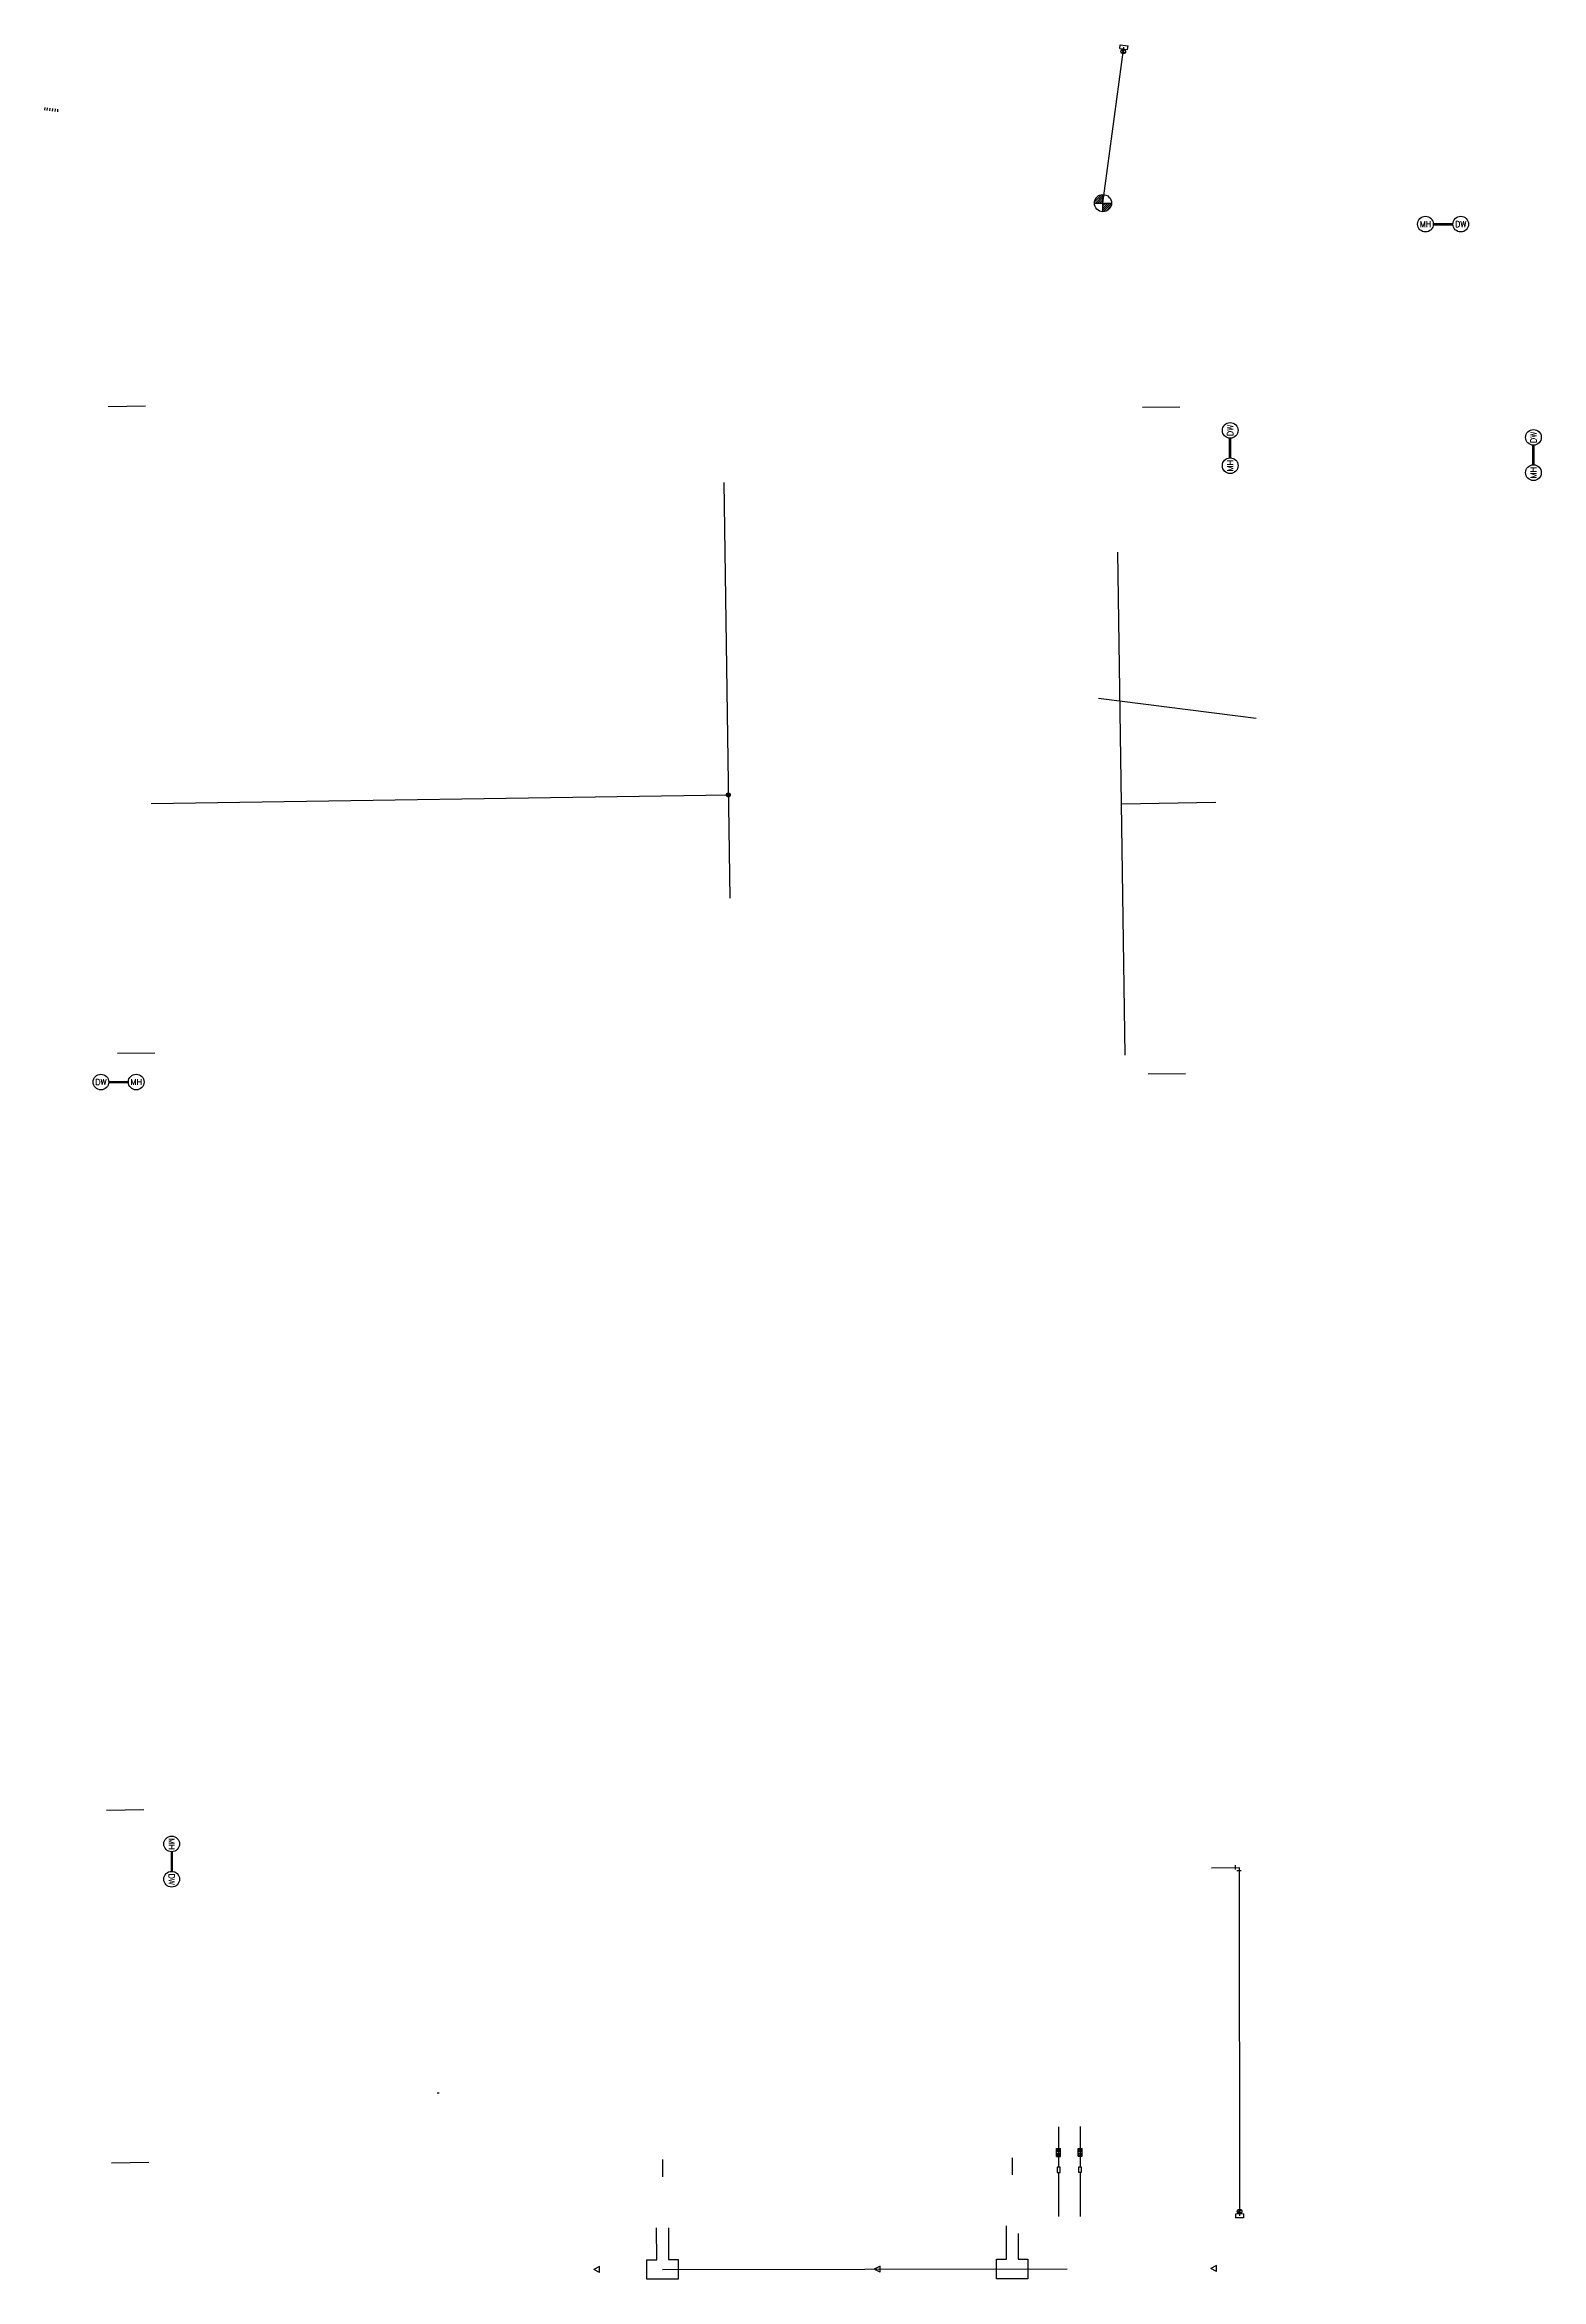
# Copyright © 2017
# Model space of a CAD drawing. Header units: feet. Extents: x 290000 to 290381, y 283761 to 284330.
import ezdxf
from ezdxf.enums import TextEntityAlignment as Align

# ---------------------------------------------------------------- set-up
doc = ezdxf.new("R2010")
doc.units = ezdxf.units.FT
doc.header["$MEASUREMENT"] = 0
doc.layers.get('0').update_dxf_attribs({"color": 30})
for name, color, linetype in [('_XREF', 1, 'Continuous'), ('BNDY', 2, 'Continuous'), ('C-SC', 4, 'Continuous'), ('C-STM', 230, 'Continuous'), ('C-STM-COURTYARD', 215, 'Continuous'), ('C-W', 130, 'Continuous'), ('C-W-FH', 131, 'Continuous'), ('C-W-SYM', 131, 'Continuous'), ('C-WW', 90, 'Continuous')]:
    doc.layers.add(name, color=color, linetype=linetype)
doc.styles.add('Simplex', font='simplex.shx')

# ---------------------------------------------------------------- blocks, each defined once
blk = doc.blocks.new('DRYWELL-PLUS')
for p, q in [((4, 0.3), (14, 0.3)), ((4, -0.3), (14, -0.3))]:
    blk.add_line(p, q)
for centre in [(0, 0), (18, 0)]:
    blk.add_circle(centre, 4)
at = {"style": 'Simplex'}
for s, p in [('MH', (0, 0)), ('DW', (18, 0))]:
    blk.add_text(s, height=3, dxfattribs=at).set_placement(p, align=Align.MIDDLE_CENTER)
blk = doc.blocks.new('HYDRANT')
for p, q in [((-2.19, 0), (2.19, 0)), ((-2.17, 0.29), (-0.29, 2.17)), ((-1.93, 0), (0, 1.92)), ((-1.9, 1.09), (-1.09, 1.9)), ((-1.4, 0), (0, 1.39)), ((-0.87, 0), (0, 0.86)), ((-0.34, 0), (0, 0.33)), ((0, -2.19), (0, 2.19)), ((0, -0.19), (0.2, 0)), ((0, -0.72), (0.73, 0)), ((0, -1.25), (1.26, 0)), ((0, -1.78), (1.79, 0)), ((0.13, -2.18), (2.18, -0.13)), ((0.82, -2.03), (2.03, -0.82))]:
    blk.add_line(p, q)
blk.add_circle((0, 0), 2.19)
blk = doc.blocks.new('VALVE-PHX')
for p, q in [((-2.1, -2.1), (2.1, 2.1)), ((2.1, -2.1), (-2.1, 2.1))]:
    blk.add_line(p, q)
blk.add_circle((0, 0), 3)
blk = doc.blocks.new('bfp')
for p, q in [((-5, 0, 1056.6), (-4, 0, 1056.6)), ((4, 2, 1056.6), (-4, 2, 1056.6)), ((-4, -2, 1056.6), (-4, 2, 1056.6)), ((-3.1, -1.1, 1056.6), (-0.9, 1.1, 1056.6)), ((-3.1, 1.1, 1056.6), (-0.9, -1.1, 1056.6)), ((0.9, -1.1, 1056.6), (3.1, 1.1, 1056.6)), ((0.9, 1.1, 1056.6), (3.1, -1.1, 1056.6)), ((4, -2, 1056.6), (4, 2, 1056.6)), ((4, 0, 1056.6), (5, 0, 1056.6)), ((4, -2, 1056.6), (-4, -2, 1056.6))]:
    blk.add_line(p, q)
for centre in [(-2, 0, 1056.6), (2, 0, 1056.6)]:
    blk.add_circle(centre, 1.6)
blk = doc.blocks.new('12NYOPLASTDOME')
for p, q in [((-0.5, 0), (0.5, 0)), ((0.43, 0.25), (-0.43, 0.25)), ((-0.25, -0.43), (-0.25, 0.43)), ((0, -0.5), (0, 0.5)), ((0.25, -0.43), (0.25, 0.43)), ((0.43, -0.25), (-0.43, -0.25))]:
    blk.add_line(p, q)
blk.add_circle((0, 0), 0.5)
blk = doc.blocks.new('WATER-BEND-90')
for p, q in [((-0.026, 0.045), (0.026, 0.045)), ((0.045, 0.026), (0.045, -0.026))]:
    blk.add_line(p, q)

msp = doc.modelspace()

# ---------------------------------------------------------------- linework, layer by layer
at = {"layer": '_XREF'}
for p, q in [((289999.81, 284313.78), (289999.9, 284314.45)), ((290000.47, 284313.7), (290000.56, 284314.36)), ((290001.13, 284313.61), (290001.22, 284314.27)), ((290001.79, 284313.52), (290001.88, 284314.18)), ((290002.45, 284313.43), (290002.54, 284314.1)), ((290003.12, 284313.35), (290003.2, 284314.01)), ((290003.12, 284313.35), (290003.2, 284314.01)), ((290157.35, 283791.07), (290157.35, 283786.65)), ((290246.53, 283791.55), (290246.54, 283787.21))]:
    msp.add_line(p, q, dxfattribs=at)
at = {"layer": 'BNDY'}
msp.add_line((290268.59, 284163.78), (290308.78, 284158.7), dxfattribs=at)
at = {"layer": 'C-SC'}
msp.add_lwpolyline([(290158.87, 283773.66), (290158.89, 283765.54), (290161.39, 283765.54), (290161.39, 283760.54), (290153.39, 283760.53), (290153.39, 283765.53), (290155.89, 283765.53), (290155.87, 283773.64)], dxfattribs=at)
at = {"layer": 'C-SC', "elevation": 1153.01}
msp.add_lwpolyline([(290248.07, 283772.22), (290248.08, 283765.68), (290250.58, 283765.69), (290250.58, 283760.69), (290242.58, 283760.67), (290242.58, 283765.67), (290245.08, 283765.68), (290245.06, 283774.16)], dxfattribs=at)
at = {"layer": 'C-STM'}
for p, q in [((290016.03, 284238.23, 1153.5), (290025.53, 284238.36, 1153.5)), ((290279.77, 284238.02), (290289.27, 284238.1)), ((290018.41, 284073.24, 1153.5), (290027.91, 284073.38, 1153.5)), ((290281.21, 284068.02), (290290.71, 284068.1)), ((290016.15, 284066.07, 1154.63), (290021.15, 284066.07, 1154.63)), ((290016.15, 284065.74, 1154.63), (290021.15, 284065.74, 1154.63)), ((290015.59, 283880.22), (290025.09, 283880.35)), ((290016.88, 283790.27), (290026.38, 283790.41))]:
    msp.add_line(p, q, dxfattribs=at)
for centre in [(290014.15, 284065.9, 1154.63), (290023.15, 284065.9, 1154.63)]:
    msp.add_circle(centre, 2, dxfattribs=at)
at = {"layer": 'C-STM-COURTYARD'}
for p, q in [((290172.97, 284218.81), (290174.53, 284112.82)), ((290275.35, 284072.72), (290273.52, 284201.05)), ((290026.95, 284136.96), (290174.15, 284139.13)), ((290274.43, 284136.89), (290298.48, 284137.25)), ((290157.39, 283763.04), (290260.57, 283763.2))]:
    msp.add_line(p, q, dxfattribs=at)
at = {"layer": 'C-W'}
for p, q in [((290269.69, 284290.07), (290275.04, 284329.85)), ((290297.41, 283865.49), (290304.4, 283865.6)), ((290304.4, 283865.6), (290304.54, 283776.69)), ((290258.36, 283799.42), (290258.38, 283789.1)), ((290263.86, 283799.5), (290263.88, 283789.13)), ((290258.38, 283787.79), (290258.4, 283776.51)), ((290263.88, 283787.82), (290263.9, 283776.53))]:
    msp.add_line(p, q, dxfattribs=at)
at = {"layer": 'C-W-SYM'}
for p, q in [((290273.98, 284329.48), (290274.11, 284330.48)), ((290273.98, 284329.48), (290275.96, 284329.22)), ((290274.11, 284330.48), (290276.1, 284330.21)), ((290275.96, 284329.22), (290276.1, 284330.21)), ((290258.75, 283789.1), (290258, 283789.1)), ((290258, 283789.1), (290258, 283787.79)), ((290258, 283787.79), (290258.75, 283787.79)), ((290258.75, 283787.79), (290258.75, 283789.1)), ((290264.25, 283789.13), (290263.5, 283789.13)), ((290263.5, 283789.13), (290263.5, 283787.82)), ((290263.5, 283787.82), (290264.25, 283787.82)), ((290264.25, 283787.82), (290264.25, 283789.13)), ((290305.54, 283777.19), (290303.54, 283777.18)), ((290303.54, 283777.18), (290303.54, 283776.18)), ((290305.54, 283776.19), (290303.54, 283776.18)), ((290305.54, 283777.19), (290305.54, 283776.19))]:
    msp.add_line(p, q, dxfattribs=at)
at = {"layer": 'C-WW'}
for p, q in [((290100.43, 283807.99), (290099.92, 283807.98)), ((290141.33, 283763.76), (290139.83, 283763.01)), ((290141.33, 283762.26), (290139.83, 283763.01)), ((290141.33, 283762.26), (290141.33, 283763.76)), ((290212.86, 283763.88), (290211.36, 283763.12)), ((290212.86, 283762.38), (290211.36, 283763.12)), ((290212.86, 283762.38), (290212.86, 283763.88)), ((290298.69, 283764.02), (290297.19, 283763.26)), ((290298.69, 283762.52), (290297.19, 283763.26)), ((290298.69, 283762.52), (290298.69, 283764.02))]:
    msp.add_line(p, q, dxfattribs=at)

# ---------------------------------------------------------------- block references
at = {"layer": 'C-STM', "xscale": 0.5, "yscale": 0.5, "zscale": 0.5}
msp.add_blockref('DRYWELL-PLUS', (290351.95, 284284.71, 1147), dxfattribs=at)
for p, rotation in [((290302.15, 284223.1), 90), ((290379.49, 284221.32), 90), ((290032.19, 283871.58), 270)]:
    msp.add_blockref('DRYWELL-PLUS', p, dxfattribs=dict(at, rotation=rotation))
at = {"layer": 'C-STM-COURTYARD'}
msp.add_blockref('12NYOPLASTDOME', (290174.15, 284139.13), dxfattribs=at)
at = {"layer": 'C-W'}
for name, p, xscale, yscale, zscale, rotation in [('VALVE-PHX', (290274.89, 284328.76), 0.2, 0.2, 0.2, 90.00000000067496), ('WATER-BEND-90', (290304.4, 283865.6), 20, 20, 20, 180), ('VALVE-PHX', (290304.54, 283777.79), 0.2, 0.2, 0.2, 277.710285764756)]:
    msp.add_blockref(name, p, dxfattribs=dict(at, xscale=xscale, yscale=yscale, zscale=zscale, rotation=rotation))
at = {"layer": 'C-W-FH'}
msp.add_blockref('HYDRANT', (290269.69, 284290.07), dxfattribs=at)
at = {"layer": 'C-W-SYM', "xscale": 0.25, "yscale": 0.25, "zscale": 0.25, "rotation": 270.0930895998691}
for p in [(290258.37, 283792.87, -264.16), (290263.87, 283792.9, -264.16)]:
    msp.add_blockref('bfp', p, dxfattribs=at)

# ---------------------------------------------------------------- texts
at = {"layer": 'C-STM', "style": 'Simplex'}
for s, p in [('DW', (290014.15, 284065.9, 1154.63)), ('MH', (290023.15, 284065.9, 1154.63))]:
    msp.add_text(s, height=1.5, dxfattribs=at).set_placement(p, align=Align.MIDDLE_CENTER)

doc.saveas('drawing.dxf')
